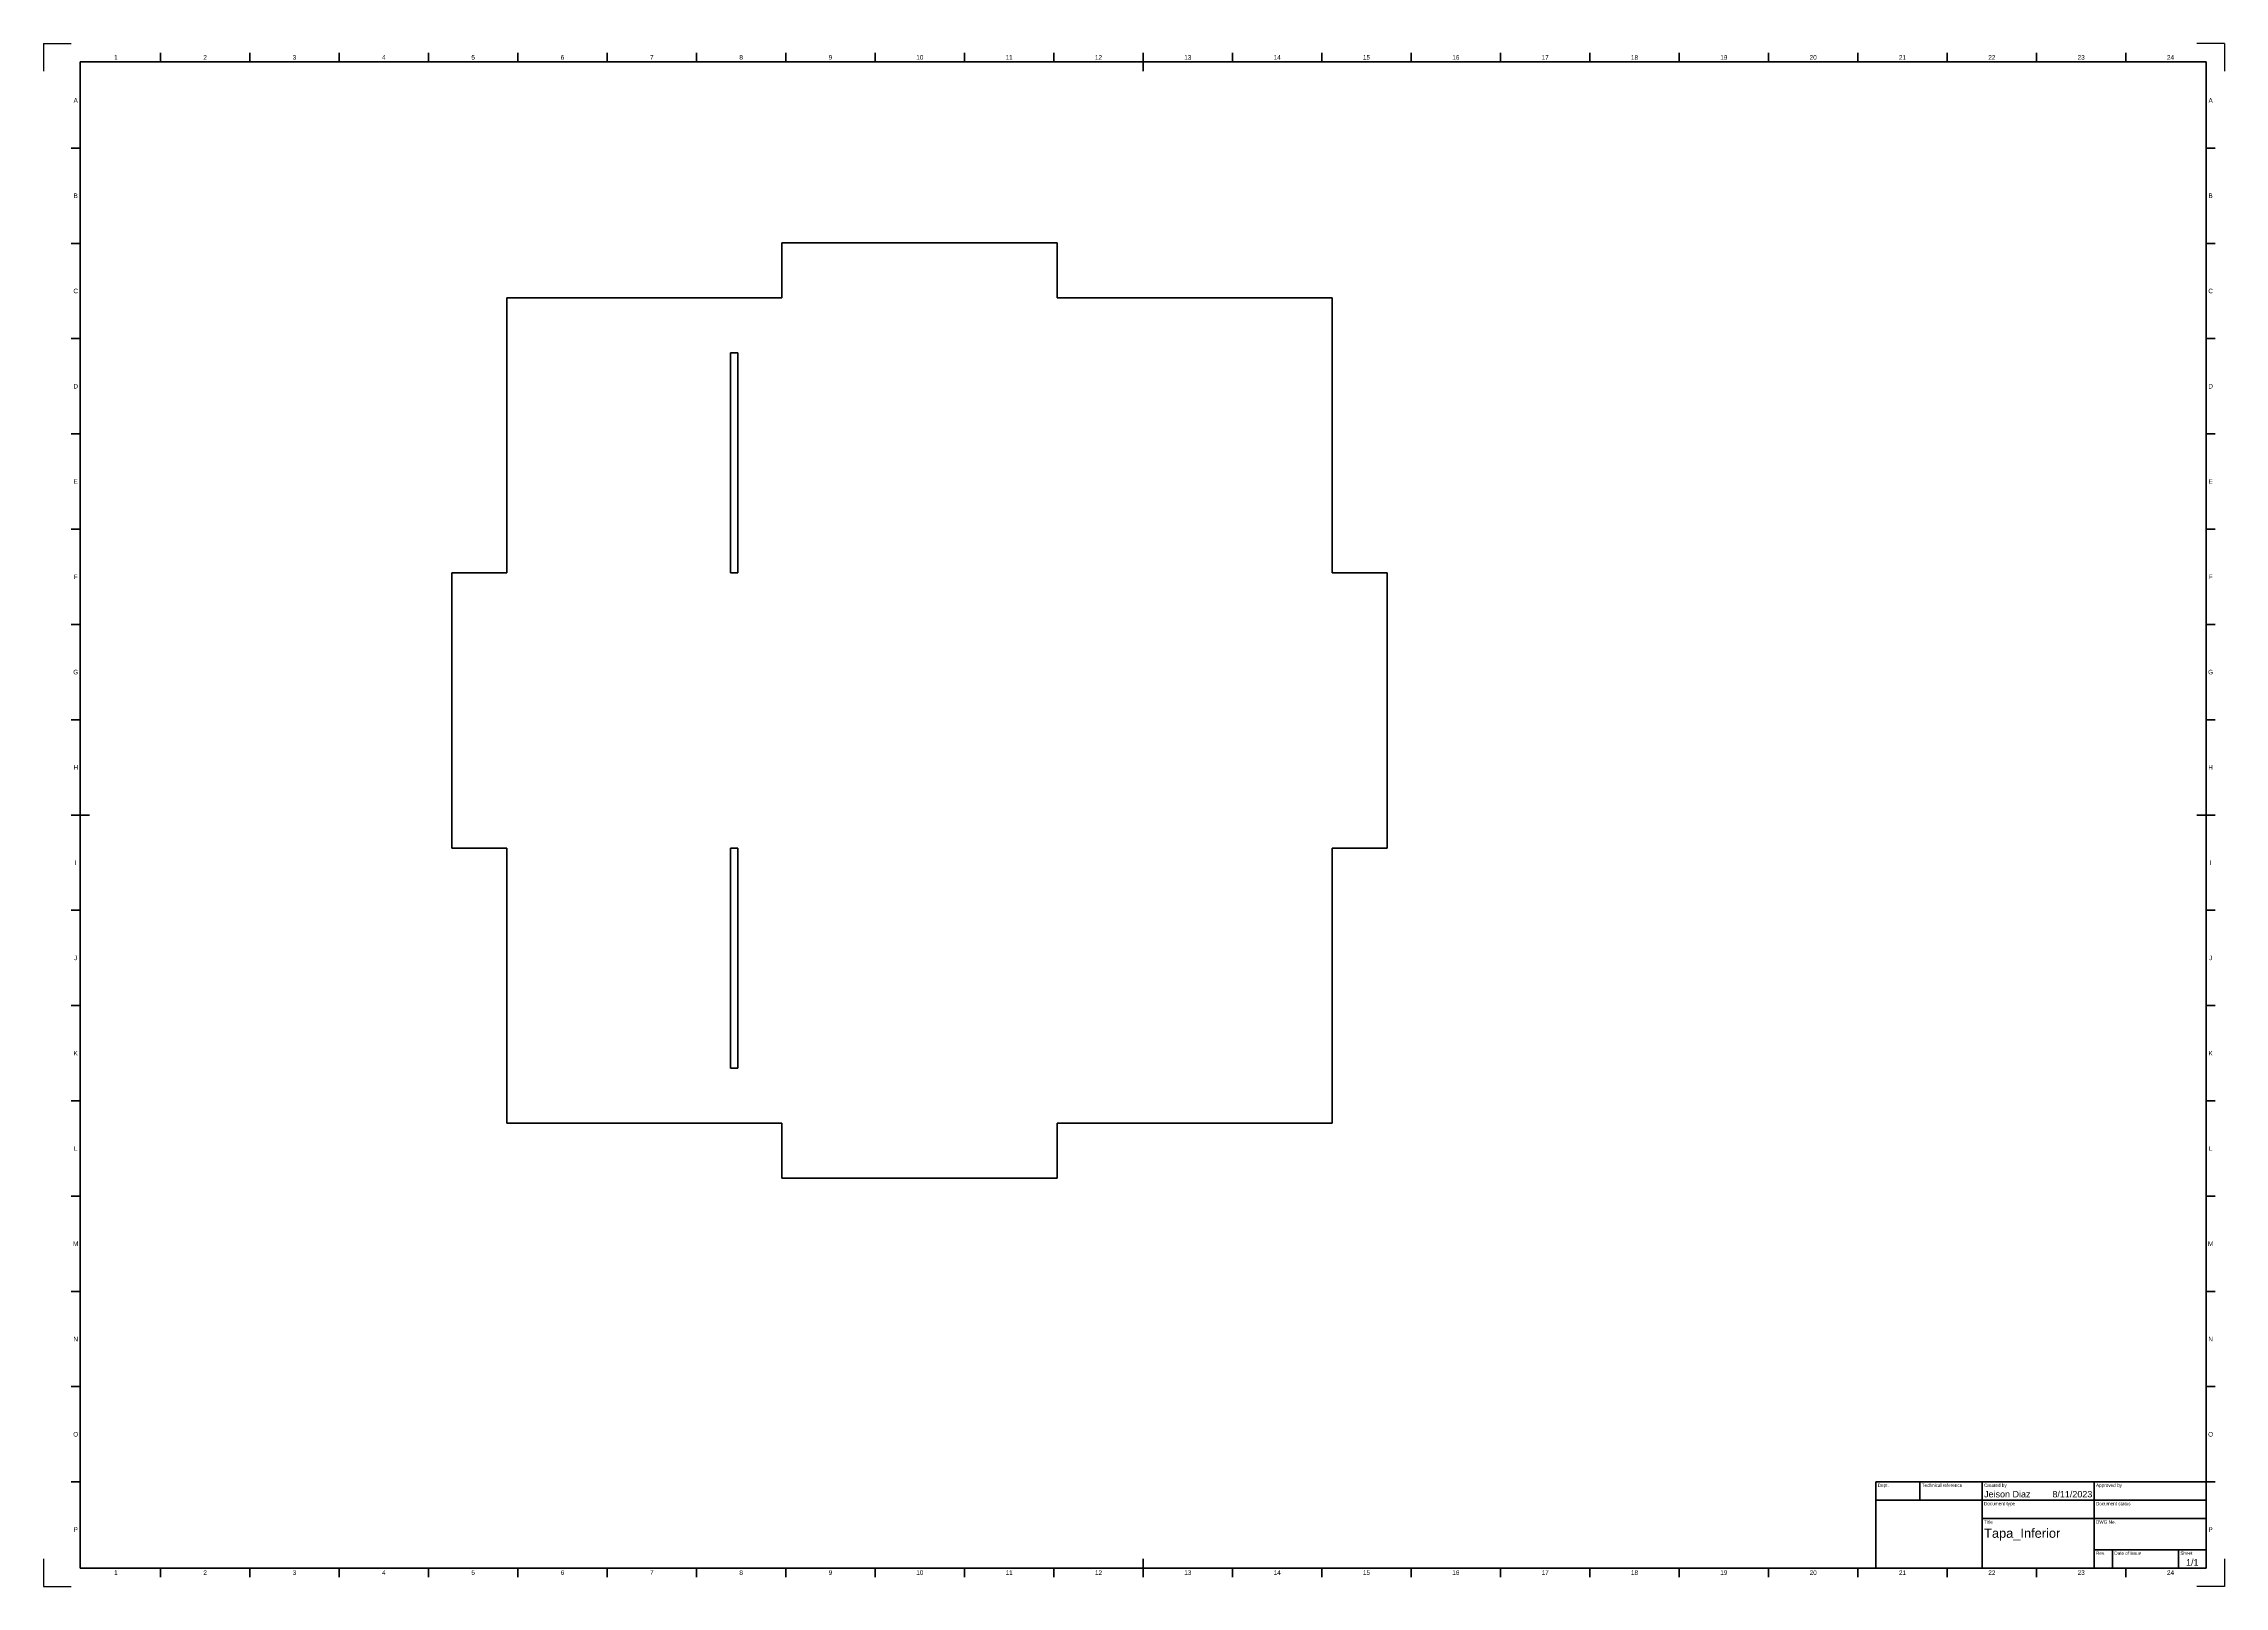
# Model space of a CAD drawing. Header units: millimetres. Extents: x 0 to 1189, y 0 to 841.
import ezdxf
from ezdxf.enums import TextEntityAlignment as Align

# ---------------------------------------------------------------- set-up
doc = ezdxf.new("R2010")
doc.units = ezdxf.units.MM
doc.header["$LTSCALE"] = 0.75
for name, color, linetype, lineweight in [('BORDER', 7, 'Continuous', 35), ('TITLEBLOCK', 7, 'Continuous', 50), ('Visible', 7, 'Continuous', 70)]:
    doc.layers.add(name, color=color, linetype=linetype, lineweight=lineweight)
doc.styles.add('FusionTitle', font='arial.ttf')

# ---------------------------------------------------------------- blocks, each defined once
blk = doc.blocks.new('ISO_A0_SHEET')
at = {"layer": 'BORDER'}
for p, q in [((63.708337, 836), (63.708337, 831)), ((112.41667, 836), (112.41667, 831)), ((161.125003, 836), (161.125003, 831)), ((209.833336, 836), (209.833336, 831)), ((258.541669, 836), (258.541669, 831)), ((307.250002, 836), (307.250002, 831)), ((355.958335, 836), (355.958335, 831)), ((404.666668, 836), (404.666668, 831)), ((453.375001, 836), (453.375001, 831)), ((502.083334, 836), (502.083334, 831)), ((550.791667, 836), (550.791667, 831)), ((599.5, 836), (599.5, 826)), ((648.208333, 836), (648.208333, 831)), ((696.916666, 836), (696.916666, 831)), ((745.624999, 836), (745.624999, 831)), ((794.333332, 836), (794.333332, 831)), ((843.041665, 836), (843.041665, 831)), ((891.749998, 836), (891.749998, 831)), ((940.458331, 836), (940.458331, 831)), ((989.166664, 836), (989.166664, 831)), ((1037.874997, 836), (1037.874997, 831)), ((1086.58333, 836), (1086.58333, 831)), ((1135.291663, 836), (1135.291663, 831)), ((20, 831), (1179, 831)), ((20, 831), (20, 10)), ((1179, 831), (1179, 10)), ((15, 784.0625), (20, 784.0625)), ((1179, 784.0625), (1184, 784.0625)), ((15, 732.125), (20, 732.125)), ((1179, 732.125), (1184, 732.125)), ((15, 680.1875), (20, 680.1875)), ((1179, 680.1875), (1184, 680.1875)), ((15, 628.25), (20, 628.25)), ((1179, 628.25), (1184, 628.25)), ((15, 576.3125), (20, 576.3125)), ((1179, 576.3125), (1184, 576.3125)), ((15, 524.375), (20, 524.375)), ((1179, 524.375), (1184, 524.375)), ((15, 472.4375), (20, 472.4375)), ((1179, 472.4375), (1184, 472.4375)), ((15, 420.5), (25, 420.5)), ((1174, 420.5), (1184, 420.5)), ((15, 368.5625), (20, 368.5625)), ((1179, 368.5625), (1184, 368.5625)), ((15, 316.625), (20, 316.625)), ((1179, 316.625), (1184, 316.625)), ((15, 264.6875), (20, 264.6875)), ((1179, 264.6875), (1184, 264.6875)), ((15, 212.75), (20, 212.75)), ((1179, 212.75), (1184, 212.75)), ((15, 160.8125), (20, 160.8125)), ((1179, 160.8125), (1184, 160.8125)), ((15, 108.875), (20, 108.875)), ((1179, 108.875), (1184, 108.875)), ((15, 56.9375), (20, 56.9375)), ((1179, 56.9375), (1184, 56.9375)), ((599.5, 15), (599.5, 5)), ((20, 10), (1179, 10)), ((63.708337, 10), (63.708337, 5)), ((112.41667, 10), (112.41667, 5)), ((161.125003, 10), (161.125003, 5)), ((209.833336, 10), (209.833336, 5)), ((258.541669, 10), (258.541669, 5)), ((307.250002, 10), (307.250002, 5)), ((355.958335, 10), (355.958335, 5)), ((404.666668, 10), (404.666668, 5)), ((453.375001, 10), (453.375001, 5)), ((502.083334, 10), (502.083334, 5)), ((550.791667, 10), (550.791667, 5)), ((648.208333, 10), (648.208333, 5)), ((696.916666, 10), (696.916666, 5)), ((745.624999, 10), (745.624999, 5)), ((794.333332, 10), (794.333332, 5)), ((843.041665, 10), (843.041665, 5)), ((891.749998, 10), (891.749998, 5)), ((940.458331, 10), (940.458331, 5)), ((989.166664, 10), (989.166664, 5)), ((1037.874997, 10), (1037.874997, 5)), ((1086.58333, 10), (1086.58333, 5)), ((1135.291663, 10), (1135.291663, 5))]:
    blk.add_line(p, q, dxfattribs=at)
at = {"layer": 'Defpoints'}
for p, q in [((0, 841), (15, 841)), ((0, 841), (0, 826)), ((1189, 841), (1174, 841)), ((1189, 841), (1189, 826)), ((0, 15), (0, 0)), ((1189, 15), (1189, 0)), ((0, 0), (15, 0)), ((1189, 0), (1174, 0))]:
    blk.add_line(p, q, dxfattribs=at)
at = {"layer": 'BORDER', "style": 'FusionTitle'}
for s, p in [('1', (39.35417, 833.5)), ('2', (88.062503, 833.5)), ('3', (136.770836, 833.5)), ('4', (185.479169, 833.5)), ('5', (234.187502, 833.5)), ('6', (282.895835, 833.5)), ('7', (331.604168, 833.5)), ('8', (380.312501, 833.5)), ('9', (429.020835, 833.5)), ('10', (477.729168, 833.5)), ('11', (526.4375, 833.5)), ('12', (575.145833, 833.5)), ('13', (623.854167, 833.5)), ('14', (672.5625, 833.5)), ('15', (721.270833, 833.5)), ('16', (769.979166, 833.5)), ('17', (818.687499, 833.5)), ('18', (867.395832, 833.5)), ('19', (916.104165, 833.5)), ('20', (964.812498, 833.5)), ('21', (1013.520831, 833.5)), ('22', (1062.229164, 833.5)), ('23', (1110.937497, 833.5)), ('24', (1159.64583, 833.5)), ('A', (17.5, 810.03125)), ('A', (1181.5, 810.03125)), ('B', (17.5, 758.09375)), ('B', (1181.5, 758.09375)), ('C', (17.5, 706.15625)), ('C', (1181.5, 706.15625)), ('D', (17.5, 654.21875)), ('D', (1181.5, 654.21875)), ('E', (17.5, 602.28125)), ('E', (1181.5, 602.28125)), ('F', (17.5, 550.34375)), ('F', (1181.5, 550.34375)), ('G', (17.5, 498.40625)), ('G', (1181.5, 498.40625)), ('H', (17.5, 446.46875)), ('H', (1181.5, 446.46875)), ('I', (17.5, 394.53125)), ('I', (1181.5, 394.53125)), ('J', (17.5, 342.59375)), ('J', (1181.5, 342.59375)), ('K', (17.5, 290.65625)), ('K', (1181.5, 290.65625)), ('L', (17.5, 238.71875)), ('L', (1181.5, 238.71875)), ('M', (17.5, 186.78125)), ('M', (1181.5, 186.78125)), ('N', (17.5, 134.84375)), ('N', (1181.5, 134.84375)), ('O', (17.5, 82.90625)), ('O', (1181.5, 82.90625)), ('P', (17.5, 30.96875)), ('P', (1181.5, 30.96875)), ('1', (39.35417, 7.5)), ('2', (88.062503, 7.5)), ('3', (136.770836, 7.5)), ('4', (185.479169, 7.5)), ('5', (234.187502, 7.5)), ('6', (282.895835, 7.5)), ('7', (331.604168, 7.5)), ('8', (380.312501, 7.5)), ('9', (429.020835, 7.5)), ('10', (477.729168, 7.5)), ('11', (526.4375, 7.5)), ('12', (575.145833, 7.5)), ('13', (623.854167, 7.5)), ('14', (672.5625, 7.5)), ('15', (721.270833, 7.5)), ('16', (769.979166, 7.5)), ('17', (818.687499, 7.5)), ('18', (867.395832, 7.5)), ('19', (916.104165, 7.5)), ('20', (964.812498, 7.5)), ('21', (1013.520831, 7.5)), ('22', (1062.229164, 7.5)), ('23', (1110.937497, 7.5)), ('24', (1159.64583, 7.5))]:
    blk.add_text(s, height=2.5, dxfattribs=at).set_placement(p, align=Align.MIDDLE)
blk = doc.blocks.new('ISO_TITLEBLOCK')
at = {"layer": 'TITLEBLOCK'}
for p, q in [((0, 47), (-180, 47)), ((-180, 47), (-180, 0)), ((-180, 37), (0, 37)), ((-156, 37), (-156, 47)), ((-122, 0), (-122, 47)), ((-61, 0), (-61, 47)), ((0, 0), (0, 47)), ((-122, 27), (0, 27)), ((-180, 0), (0, 0)), ((-61, 10), (0, 10)), ((-51, 0), (-51, 10)), ((-15, 0), (-15, 10))]:
    blk.add_line(p, q, dxfattribs=at)
at = {"layer": 'TITLEBLOCK', "style": 'FusionTitle'}
for s, p in [('Dept.', (-179, 46)), ('Technical reference', (-155, 46)), ('Created by', (-121, 46)), ('Document type', (-121, 36)), ('Approved by', (-60, 46)), ('Document status', (-60, 36)), ('Title', (-121, 26)), ('DWG No.', (-60, 26)), ('Rev.', (-60, 9)), ('Date of issue', (-50, 9)), ('Sheet', (-14, 9))]:
    blk.add_text(s, height=1.8, dxfattribs=at).set_placement(p, align=Align.TOP_LEFT)
for tag, height, p in [('DEPT', 3.5, (-179, 42)), ('TECHNICAL_REFERENCE', 3.5, (-155, 42)), ('CREATED_BY', 3.5, (-121, 42)), ('APPROVED_BY', 3.5, (-60, 42)), ('DOCUMENT_TYPE', 3.5, (-121, 32)), ('DOCUMENT_STATUS', 3.5, (-60, 32)), ('TITLE_1', 5, (-121, 21.5)), ('TITLE_2', 5, (-121, 14)), ('TITLE_3', 5, (-121, 6.5)), ('DATE_OF_ISSUE', 3.5, (-50, 5))]:
    blk.add_attdef(tag, text='', height=height, dxfattribs=at).set_placement(p, align=Align.TOP_LEFT)
for tag, p in [('CREATED_DATE', (-62, 42)), ('APPROVED_DATE', (-0.99, 42))]:
    blk.add_attdef(tag, text='', height=3.5, dxfattribs=at).set_placement(p, align=Align.TOP_RIGHT)
for tag, height, p in [('DRAWING_NUMBER', 5, (-30.5, 19.75)), ('REV', 3.5, (-56, 4.85)), ('SHEET', 3.5, (-7.5, 4.85))]:
    blk.add_attdef(tag, text='', height=height, dxfattribs=at).set_placement(p, align=Align.TOP_CENTER)

msp = doc.modelspace()

# ---------------------------------------------------------------- linework, layer by layer
at = {"layer": 'Visible'}
for p, q in [((402.554268, 732.49032), (402.554268, 702.49032)), ((552.554268, 732.49032), (402.554268, 732.49032)), ((552.554268, 702.49032), (552.554268, 732.49032)), ((252.554268, 702.49032), (252.554268, 552.49032)), ((402.554268, 702.49032), (252.554268, 702.49032)), ((702.554268, 702.49032), (552.554268, 702.49032)), ((702.554268, 552.49032), (702.554268, 702.49032)), ((374.554268, 672.493653), (378.554268, 672.493653)), ((374.554268, 552.493653), (374.554268, 672.493653)), ((378.554268, 672.493653), (378.554268, 552.493653)), ((252.554268, 552.49032), (222.554268, 552.49032)), ((222.554268, 552.49032), (222.554268, 402.49032)), ((378.554268, 552.493653), (374.554268, 552.493653)), ((732.554268, 552.49032), (702.554268, 552.49032)), ((732.554268, 402.49032), (732.554268, 552.49032)), ((222.554268, 402.49032), (252.554268, 402.49032)), ((252.554268, 402.49032), (252.554268, 252.49032)), ((374.554268, 282.49032), (374.554268, 402.49032)), ((374.554268, 402.49032), (378.554268, 402.49032)), ((378.554268, 402.49032), (378.554268, 282.49032)), ((702.554268, 402.49032), (732.554268, 402.49032)), ((702.554268, 252.49032), (702.554268, 402.49032)), ((378.554268, 282.49032), (374.554268, 282.49032)), ((252.554268, 252.49032), (402.554268, 252.49032)), ((402.554268, 252.49032), (402.554268, 222.49032)), ((552.554268, 252.49032), (702.554268, 252.49032)), ((552.554268, 222.49032), (552.554268, 252.49032)), ((402.554268, 222.49032), (552.554268, 222.49032))]:
    msp.add_line(p, q, dxfattribs=at)

# ---------------------------------------------------------------- block references
at = {"layer": 'BORDER'}
msp.add_blockref('ISO_A0_SHEET', (0, 0), dxfattribs=at)
at = {"layer": 'TITLEBLOCK'}
msp.add_blockref('ISO_TITLEBLOCK', (1179, 10), dxfattribs=at).add_auto_attribs({'CREATED_DATE': '8/11/2023', 'SHEET': '1/1', 'TITLE_1': 'Tapa_Inferior', 'CREATED_BY': 'Jeison Diaz'})

doc.saveas('drawing.dxf')
